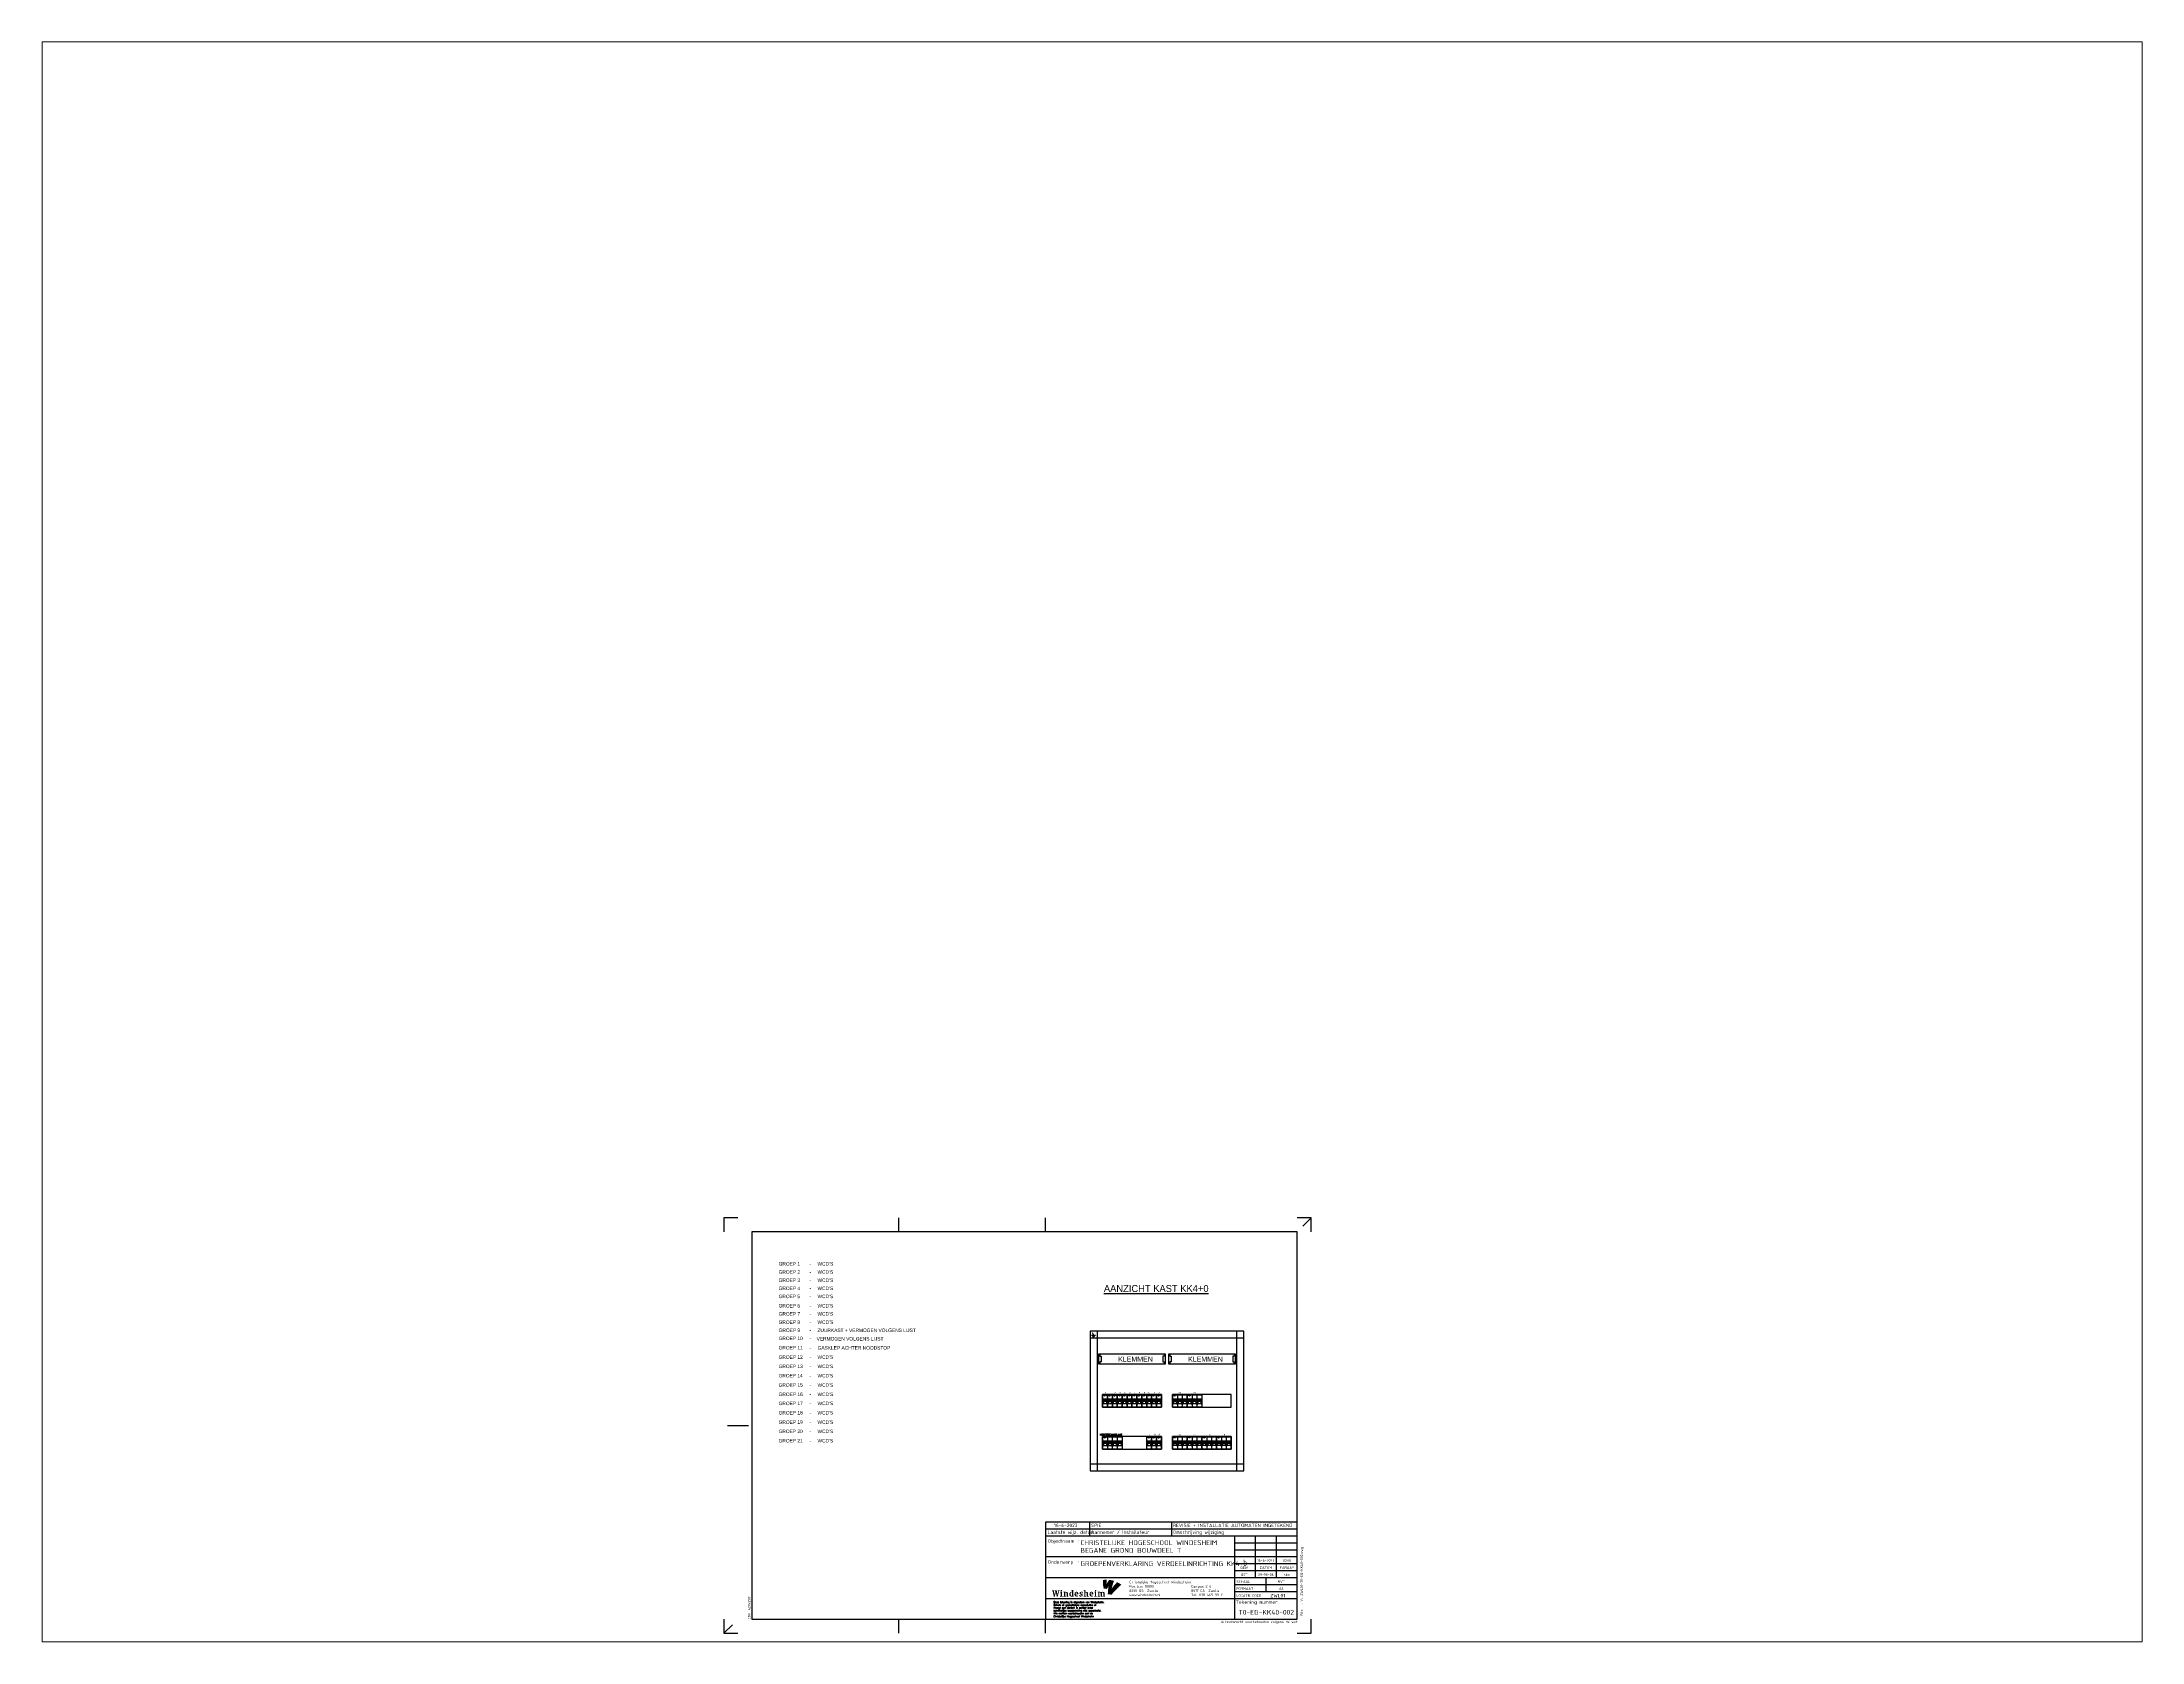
# Paper-space layout 'Layout1' of a CAD drawing. Header units: millimetres. Extents: x 27 to 240, y 20 to 183.
# The model-space entities are those that its viewports show. They can reach past a viewport. Long polylines and large blocks are cut down to what shows.
import ezdxf
from ezdxf.enums import TextEntityAlignment as Align

# ---------------------------------------------------------------- set-up
doc = ezdxf.new("R2010")
doc.units = ezdxf.units.MM
doc.layers.get('0').update_dxf_attribs({"linetype": 'CONTINUOUS'})
for name, color, linetype in [('00att018', 1, 'CONTINUOUS'), ('00att025', 2, 'CONTINUOUS'), ('00att035', 3, 'CONTINUOUS'), ('00att050', 4, 'CONTINUOUS'), ('00kad018', 1, 'CONTINUOUS'), ('00kad025', 2, 'CONTINUOUS'), ('00kad070', 5, 'CONTINUOUS'), ('BL$2----_KADER', 7, 'CONTINUOUS'), ('BL$4----_LOGO', 7, 'CONTINUOUS'), ('BL$4----_STEMPEL', 7, 'CONTINUOUS'), ('EL6-----', 7, 'CONTINUOUS'), ('KAST AANZICHT', 1, 'CONTINUOUS'), ('Kast-aanzicht', 1, 'CONTINUOUS'), ('LAAG_1', 160, 'CONTINUOUS')]:
    doc.layers.add(name, color=color, linetype=linetype)
doc.styles.add('BURO-035', font='BUROFONT.shx', dxfattribs={"height": 3.5})
doc.styles.add('BURO-050', font='BUROFONT.shx', dxfattribs={"height": 5})
doc.styles.add('EDU', font='ROMANS.SHX', dxfattribs={"height": 2.5})
doc.styles.add('GREEN', font='txt')
doc.styles.add('ISO', font='isocp.shx')
doc.styles.add('NOOTER', font='arial.ttf')
doc.styles.add('ROMANS', font='romans', dxfattribs={"height": 2})

# ---------------------------------------------------------------- blocks, each defined once
blk = doc.blocks.new('a3-windesheim-hor')
at = {"layer": '00kad018', "color": 1}
for p, q in [((0, 297), (0, 287)), ((10, 297), (0, 297)), ((125, 287), (125, 297)), ((230, 287), (230, 297)), ((420, 297), (410, 297)), ((420, 297), (414, 291)), ((420, 287), (420, 297)), ((2.5, 148.5), (17.5, 148.5)), ((0, 10), (0, 0)), ((0, 0), (6, 6)), ((0, 0), (10, 0)), ((125, 0), (125, 10)), ((230, 0), (230, 10)), ((410, 0), (420, 0)), ((420, 0), (420, 10))]:
    blk.add_line(p, q, dxfattribs=at)
at = {"layer": '00kad070', "color": 5}
for p, q in [((20, 287), (20, 10)), ((410, 287), (20, 287)), ((410, 10), (410, 287)), ((20, 10), (410, 10))]:
    blk.add_line(p, q, dxfattribs=at)
at = {"layer": '00att018', "color": 1, "style": 'ISO'}
blk.add_text('afm. 420x297', height=1.8, rotation=90, dxfattribs=at).set_placement((19, 10))
blk.add_text('Auteursrecht voorbehouden volgens de wet', height=1.8, dxfattribs=at).set_placement((410.1, 7.2), align=Align.RIGHT)
blk = doc.blocks.new('AI9-BLK4')
at = {"layer": 'LAAG_1'}
h = blk.add_hatch(color=40, dxfattribs=at)
edge = h.paths.add_edge_path()
edge.add_spline(control_points=[(7.1, 7.2), (4.8, 4.7), (2.6, 2.6), (-0.7, -2.1), (0, 0.5), (1.3, 5.9), (2.6, 9), (0.7, 9.7), (-2.2, 10.3), (-4.1, 10.4), (-5.5, 8.8), (-7.5, 5.5), (-8.1, 4.4), (-8, 6.9), (-7.7, 9.3), (-7.6, 10.6), (-9.6, 10.7), (-11, 10.6), (-13.2, 10.3), (-13.3, 6), (-13.1, 2), (-12, -2), (-10.8, -2.1), (-7.6, -2.4), (-7.6, -2.4), (-7.1, -1.7), (-6.1, 0), (-5, 1.4), (-5.4, -0.9), (-5.9, -4.1), (-6.1, -7.2), (-6.1, -8.1), (-6.2, -9.1), (-6.2, -10.1), (-4.7, -10.2), (-1, -10.6), (-0.7, -10.6), (-0.7, -10.6), (-0.7, -10.6), (-0.7, -10.6), (-0.7, -10.6), (-0.7, -10.6), (-0.7, -10.6), (0.7, -8.8), (2.3, -7), (3.6, -5.5), (4.7, -4.4), (5.7, -3.3), (6.7, -2.4), (9.3, 0.1), (11.5, 2.1), (13.2, 3.5), (11, 5.1), (9.5, 6.1), (7.1, 7.2)], knot_values=[0, 0, 0, 0, 1, 1, 1, 2, 2, 2, 3, 3, 3, 4, 4, 4, 5, 5, 5, 6, 6, 6, 7, 7, 7, 8, 8, 8, 9, 9, 9, 10, 10, 10, 11, 11, 11, 12, 12, 12, 13, 13, 13, 14, 14, 14, 15, 15, 15, 16, 16, 16, 17, 17, 17, 18, 18, 18, 18], degree=3, periodic=0)
h = blk.add_hatch(color=154, dxfattribs=at)
edge = h.paths.add_edge_path()
edge.add_spline(control_points=[(-0.7, -10.6), (-0.7, -10.6), (-0.7, -10.6), (-0.7, -10.6), (-0.7, -10.6), (-0.7, -10.6), (-0.7, -10.6)], knot_values=[0, 0, 0, 0, 1, 1, 1, 2, 2, 2, 2], degree=3, periodic=0)
h = blk.add_hatch(color=154, dxfattribs=at)
edge = h.paths.add_edge_path()
edge.add_spline(control_points=[(-0.7, -10.6), (-0.7, -10.6), (-0.7, -10.6), (-0.7, -10.6), (-0.7, -10.6), (-0.7, -10.6), (-0.7, -10.6)], knot_values=[0, 0, 0, 0, 1, 1, 1, 2, 2, 2, 2], degree=3, periodic=0)
blk = doc.blocks.new('AI9-BLK3')
at = {"layer": 'LAAG_1'}
h = blk.add_hatch(color=154, dxfattribs=at)
edge = h.paths.add_edge_path()
edge.add_spline(control_points=[(-27.8, 3.2), (-27.8, 3.2), (-29.8, -4.7), (-29.8, -4.7), (-29.8, -4.7), (-31.2, -4.7), (-31.2, -4.7), (-31.2, -4.7), (-32.5, 1.8), (-32.5, 1.8), (-32.5, 1.8), (-33.9, -4.7), (-33.9, -4.7), (-33.9, -4.7), (-35.4, -4.7), (-35.4, -4.7), (-35.4, -4.7), (-37.2, 3.2), (-37.2, 3.2), (-37.2, 3.2), (-38, 3.2), (-38, 3.2), (-38, 3.2), (-38, 4.2), (-38, 4.2), (-38, 4.2), (-34.8, 4.2), (-34.8, 4.2), (-34.8, 4.2), (-34.8, 3.2), (-34.8, 3.2), (-34.8, 3.2), (-35.4, 3.2), (-35.4, 3.2), (-35.4, 3.2), (-34.4, -2.1), (-34.4, -2.1), (-34.4, -2.1), (-33.2, 3.3), (-33.2, 3.3), (-33.2, 3.3), (-33.7, 3.3), (-33.7, 3.3), (-33.7, 3.3), (-33.7, 4.2), (-33.7, 4.2), (-33.7, 4.2), (-31.3, 4.2), (-31.3, 4.2), (-31.3, 4.2), (-30.2, -2.1), (-30.2, -2.1), (-30.2, -2.1), (-29, 3.2), (-29, 3.2), (-29, 3.2), (-29.8, 3.2), (-29.8, 3.2), (-29.8, 3.2), (-29.8, 4.2), (-29.8, 4.2), (-29.8, 4.2), (-27.2, 4.2), (-27.2, 4.2), (-27.2, 4.2), (-27.2, 3.2), (-27.2, 3.2), (-27.2, 3.2), (-27.8, 3.2), (-27.8, 3.2)], knot_values=[0, 0, 0, 0, 1, 1, 1, 2, 2, 2, 3, 3, 3, 4, 4, 4, 5, 5, 5, 6, 6, 6, 7, 7, 7, 8, 8, 8, 9, 9, 9, 10, 10, 10, 11, 11, 11, 12, 12, 12, 13, 13, 13, 14, 14, 14, 15, 15, 15, 16, 16, 16, 17, 17, 17, 18, 18, 18, 19, 19, 19, 20, 20, 20, 21, 21, 21, 22, 22, 22, 23, 23, 23, 23], degree=3, periodic=0)
h = blk.add_hatch(color=154, dxfattribs=at)
edge = h.paths.add_edge_path()
edge.add_spline(control_points=[(-26.4, -4.7), (-26.4, -4.7), (-26.4, -3.9), (-26.4, -3.9), (-26.4, -3.9), (-25.5, -3.9), (-25.5, -3.9), (-25.5, -3.9), (-25.5, 1.2), (-25.5, 1.2), (-25.5, 1.2), (-26.4, 1.2), (-26.4, 1.2), (-26.4, 1.2), (-26.4, 2), (-26.4, 2), (-26.4, 2), (-23.8, 2), (-23.8, 2), (-23.8, 2), (-23.8, -3.9), (-23.8, -3.9), (-23.8, -3.9), (-22.9, -3.9), (-22.9, -3.9), (-22.9, -3.9), (-22.9, -4.7), (-22.9, -4.7), (-22.9, -4.7), (-26.4, -4.7), (-26.4, -4.7)], knot_values=[0, 0, 0, 0, 1, 1, 1, 2, 2, 2, 3, 3, 3, 4, 4, 4, 5, 5, 5, 6, 6, 6, 7, 7, 7, 8, 8, 8, 9, 9, 9, 10, 10, 10, 10], degree=3, periodic=0)
edge = h.paths.add_edge_path()
edge.add_spline(control_points=[(-24.7, 2.7), (-25.2, 2.7), (-25.7, 3.2), (-25.7, 3.7), (-25.7, 4.3), (-25.2, 4.8), (-24.7, 4.8), (-24.1, 4.8), (-23.6, 4.3), (-23.6, 3.7), (-23.6, 3.2), (-24.1, 2.7), (-24.7, 2.7)], knot_values=[0, 0, 0, 0, 1, 1, 1, 2, 2, 2, 3, 3, 3, 4, 4, 4, 4], degree=3, periodic=0)
h = blk.add_hatch(color=154, dxfattribs=at)
edge = h.paths.add_edge_path()
edge.add_spline(control_points=[(-17, -4.7), (-17, -4.7), (-17, -0.9), (-17, -0.9), (-17, -0.3), (-17.2, 0.2), (-17.5, 0.5), (-17.9, 0.9), (-18.3, 1.1), (-18.9, 1.1), (-19, 1.1), (-19, 1.1), (-19.1, 1.1), (-19.1, 1.1), (-19.1, -3.9), (-19.1, -3.9), (-19.1, -3.9), (-18.2, -3.9), (-18.2, -3.9), (-18.2, -3.9), (-18.2, -4.7), (-18.2, -4.7), (-18.2, -4.7), (-21.7, -4.7), (-21.7, -4.7), (-21.7, -4.7), (-21.7, -3.9), (-21.7, -3.9), (-21.7, -3.9), (-20.8, -3.9), (-20.8, -3.9), (-20.8, -3.9), (-20.8, 1.2), (-20.8, 1.2), (-20.8, 1.2), (-21.7, 1.2), (-21.7, 1.2), (-21.7, 1.2), (-21.7, 2), (-21.7, 2), (-21.7, 2), (-19.4, 2), (-19.4, 2), (-19.1, 2), (-18.9, 2), (-18.6, 2), (-17, 2), (-16.3, 1.9), (-15.9, 1.4), (-15.5, 1), (-15.3, 0.6), (-15.3, -0.2), (-15.3, -0.2), (-15.3, -3.9), (-15.3, -3.9), (-15.3, -3.9), (-14.5, -3.9), (-14.5, -3.9), (-14.5, -3.9), (-14.5, -4.7), (-14.5, -4.7), (-14.5, -4.7), (-17, -4.7), (-17, -4.7)], knot_values=[0, 0, 0, 0, 1, 1, 1, 2, 2, 2, 3, 3, 3, 4, 4, 4, 5, 5, 5, 6, 6, 6, 7, 7, 7, 8, 8, 8, 9, 9, 9, 10, 10, 10, 11, 11, 11, 12, 12, 12, 13, 13, 13, 14, 14, 14, 15, 15, 15, 16, 16, 16, 17, 17, 17, 18, 18, 18, 19, 19, 19, 20, 20, 20, 21, 21, 21, 21], degree=3, periodic=0)
h = blk.add_hatch(color=154, dxfattribs=at)
edge = h.paths.add_edge_path(flags=16)
edge.add_spline(control_points=[(-6.8, -4.7), (-6.8, -4.7), (-6.8, -3.9), (-6.8, -3.9), (-6.8, -3.9), (-7.6, -3.9), (-7.6, -3.9), (-7.6, -3.9), (-7.6, 4.5), (-7.6, 4.5), (-7.6, 4.5), (-10.2, 4.5), (-10.2, 4.5), (-10.2, 4.5), (-10.2, 3.6), (-10.2, 3.6), (-10.2, 3.6), (-9.3, 3.6), (-9.3, 3.6), (-9.3, 3.6), (-9.3, 2), (-9.3, 2), (-9.6, 2), (-9.8, 2), (-10.2, 2), (-11.9, 2), (-13.2, 0.7), (-13.2, -1.5), (-13.2, -3.8), (-12.3, -4.8), (-10.3, -4.8), (-9.9, -4.8), (-9.3, -4.7), (-9.1, -4.7), (-9.1, -4.7), (-6.8, -4.7), (-6.8, -4.7)], knot_values=[0, 0, 0, 0, 1, 1, 1, 2, 2, 2, 3, 3, 3, 4, 4, 4, 5, 5, 5, 6, 6, 6, 7, 7, 7, 8, 8, 8, 9, 9, 9, 10, 10, 10, 11, 11, 11, 12, 12, 12, 12], degree=3, periodic=0)
edge = h.paths.add_edge_path()
edge.add_spline(control_points=[(-9.3, -3.7), (-9.5, -3.8), (-9.6, -3.8), (-9.8, -3.8), (-10.8, -3.8), (-11.5, -3.1), (-11.5, -1.2), (-11.5, 0.4), (-10.9, 1.1), (-10, 1.1), (-9.7, 1.1), (-9.5, 1), (-9.3, 1), (-9.3, 1), (-9.3, -3.7), (-9.3, -3.7)], knot_values=[0, 0, 0, 0, 1, 1, 1, 2, 2, 2, 3, 3, 3, 4, 4, 4, 5, 5, 5, 5], degree=3, periodic=0)
h = blk.add_hatch(color=154, dxfattribs=at)
edge = h.paths.add_edge_path(flags=16)
edge.add_spline(control_points=[(-0.4, -1.4), (-0.4, 1), (-1.2, 2.1), (-3, 2.1), (-4.8, 2.1), (-5.9, 0.7), (-5.9, -1.4), (-5.9, -3.6), (-4.8, -4.8), (-2.7, -4.8), (-1.9, -4.8), (-1.2, -4.6), (-0.7, -4.4), (-0.7, -4.4), (-0.7, -3.5), (-0.7, -3.5), (-1.2, -3.6), (-1.6, -3.6), (-2, -3.6), (-3.4, -3.6), (-4.2, -2.5), (-4.2, -1.4), (-4.2, -1.4), (-0.4, -1.4), (-0.4, -1.4)], knot_values=[0, 0, 0, 0, 1, 1, 1, 2, 2, 2, 3, 3, 3, 4, 4, 4, 5, 5, 5, 6, 6, 6, 7, 7, 7, 8, 8, 8, 8], degree=3, periodic=0)
edge = h.paths.add_edge_path()
edge.add_spline(control_points=[(-2.2, -0.5), (-2.2, -0.5), (-4.2, -0.5), (-4.2, -0.5), (-4.2, 0.5), (-3.8, 1.1), (-3.2, 1.1), (-2.6, 1.1), (-2.2, 0.6), (-2.2, -0.5)], knot_values=[0, 0, 0, 0, 1, 1, 1, 2, 2, 2, 3, 3, 3, 3], degree=3, periodic=0)
h = blk.add_hatch(color=154, dxfattribs=at)
edge = h.paths.add_edge_path()
edge.add_spline(control_points=[(3.2, -4.8), (2.4, -4.8), (1.5, -4.6), (1.3, -4.5), (1.3, -4.5), (1.3, -2.7), (1.3, -2.7), (1.3, -2.7), (2.3, -2.7), (2.3, -2.7), (2.3, -2.7), (2.3, -3.6), (2.3, -3.6), (2.6, -3.7), (2.9, -3.8), (3.3, -3.8), (4.1, -3.8), (4.5, -3.5), (4.5, -3), (4.5, -2.5), (4.1, -2.3), (3.5, -2.1), (3.5, -2.1), (2.7, -1.8), (2.7, -1.8), (1.8, -1.5), (1.3, -1), (1.3, 0.1), (1.3, 1.2), (2.3, 2.1), (3.9, 2.1), (4.6, 2.1), (5.3, 2), (5.7, 1.9), (5.7, 1.9), (5.7, 0), (5.7, 0), (5.7, 0), (4.7, 0), (4.7, 0), (4.7, 0), (4.7, 1), (4.7, 1), (4.4, 1.1), (4.2, 1.1), (3.9, 1.1), (3.2, 1.1), (2.8, 0.8), (2.8, 0.4), (2.8, 0), (3, -0.2), (3.6, -0.4), (3.6, -0.4), (4.4, -0.7), (4.4, -0.7), (5.4, -1), (6, -1.6), (6, -2.6), (6, -4), (4.8, -4.8), (3.2, -4.8)], knot_values=[0, 0, 0, 0, 1, 1, 1, 2, 2, 2, 3, 3, 3, 4, 4, 4, 5, 5, 5, 6, 6, 6, 7, 7, 7, 8, 8, 8, 9, 9, 9, 10, 10, 10, 11, 11, 11, 12, 12, 12, 13, 13, 13, 14, 14, 14, 15, 15, 15, 16, 16, 16, 17, 17, 17, 18, 18, 18, 19, 19, 19, 20, 20, 20, 20], degree=3, periodic=0)
h = blk.add_hatch(color=154, dxfattribs=at)
edge = h.paths.add_edge_path()
edge.add_spline(control_points=[(11.8, -4.7), (11.8, -4.7), (11.8, -1), (11.8, -1), (11.8, -0.3), (11.7, 0.2), (11.3, 0.5), (10.9, 0.9), (10.5, 1.1), (10, 1.1), (9.9, 1.1), (9.8, 1.1), (9.7, 1.1), (9.7, 1.1), (9.7, -3.9), (9.7, -3.9), (9.7, -3.9), (10.6, -3.9), (10.6, -3.9), (10.6, -3.9), (10.6, -4.7), (10.6, -4.7), (10.6, -4.7), (7.1, -4.7), (7.1, -4.7), (7.1, -4.7), (7.1, -3.9), (7.1, -3.9), (7.1, -3.9), (8, -3.9), (8, -3.9), (8, -3.9), (8, 3.6), (8, 3.6), (8, 3.6), (7.2, 3.6), (7.2, 3.6), (7.2, 3.6), (7.2, 4.5), (7.2, 4.5), (7.2, 4.5), (9.7, 4.5), (9.7, 4.5), (9.7, 4.5), (9.7, 2), (9.7, 2), (9.9, 2), (10.2, 2), (10.5, 2), (11.9, 2), (12.5, 1.8), (13, 1.4), (13.4, 1), (13.5, 0.5), (13.5, -0.2), (13.5, -0.2), (13.5, -3.9), (13.5, -3.9), (13.5, -3.9), (14.3, -3.9), (14.3, -3.9), (14.3, -3.9), (14.3, -4.7), (14.3, -4.7), (14.3, -4.7), (11.8, -4.7), (11.8, -4.7)], knot_values=[0, 0, 0, 0, 1, 1, 1, 2, 2, 2, 3, 3, 3, 4, 4, 4, 5, 5, 5, 6, 6, 6, 7, 7, 7, 8, 8, 8, 9, 9, 9, 10, 10, 10, 11, 11, 11, 12, 12, 12, 13, 13, 13, 14, 14, 14, 15, 15, 15, 16, 16, 16, 17, 17, 17, 18, 18, 18, 19, 19, 19, 20, 20, 20, 21, 21, 21, 22, 22, 22, 22], degree=3, periodic=0)
h = blk.add_hatch(color=154, dxfattribs=at)
edge = h.paths.add_edge_path(flags=16)
edge.add_spline(control_points=[(21.1, -1.4), (21.1, 1), (20.4, 2.1), (18.5, 2.1), (16.7, 2.1), (15.6, 0.7), (15.6, -1.4), (15.6, -3.6), (16.8, -4.8), (18.9, -4.8), (19.6, -4.8), (20.3, -4.6), (20.8, -4.4), (20.8, -4.4), (20.8, -3.5), (20.8, -3.5), (20.4, -3.6), (19.9, -3.6), (19.5, -3.6), (18.1, -3.6), (17.3, -2.5), (17.3, -1.4), (17.3, -1.4), (21.1, -1.4), (21.1, -1.4)], knot_values=[0, 0, 0, 0, 1, 1, 1, 2, 2, 2, 3, 3, 3, 4, 4, 4, 5, 5, 5, 6, 6, 6, 7, 7, 7, 8, 8, 8, 8], degree=3, periodic=0)
edge = h.paths.add_edge_path()
edge.add_spline(control_points=[(19.3, -0.5), (19.3, -0.5), (17.3, -0.5), (17.3, -0.5), (17.3, 0.5), (17.8, 1.1), (18.4, 1.1), (18.9, 1.1), (19.3, 0.6), (19.3, -0.5)], knot_values=[0, 0, 0, 0, 1, 1, 1, 2, 2, 2, 3, 3, 3, 3], degree=3, periodic=0)
h = blk.add_hatch(color=154, dxfattribs=at)
edge = h.paths.add_edge_path()
edge.add_spline(control_points=[(22.5, -4.7), (22.5, -4.7), (22.5, -3.9), (22.5, -3.9), (22.5, -3.9), (23.4, -3.9), (23.4, -3.9), (23.4, -3.9), (23.4, 1.2), (23.4, 1.2), (23.4, 1.2), (22.5, 1.2), (22.5, 1.2), (22.5, 1.2), (22.5, 2), (22.5, 2), (22.5, 2), (25.1, 2), (25.1, 2), (25.1, 2), (25.1, -3.9), (25.1, -3.9), (25.1, -3.9), (26, -3.9), (26, -3.9), (26, -3.9), (26, -4.7), (26, -4.7), (26, -4.7), (22.5, -4.7), (22.5, -4.7)], knot_values=[0, 0, 0, 0, 1, 1, 1, 2, 2, 2, 3, 3, 3, 4, 4, 4, 5, 5, 5, 6, 6, 6, 7, 7, 7, 8, 8, 8, 9, 9, 9, 10, 10, 10, 10], degree=3, periodic=0)
edge = h.paths.add_edge_path()
edge.add_spline(control_points=[(24.2, 2.7), (23.6, 2.7), (23.2, 3.2), (23.2, 3.7), (23.2, 4.3), (23.6, 4.8), (24.2, 4.8), (24.8, 4.8), (25.3, 4.3), (25.3, 3.7), (25.3, 3.2), (24.8, 2.7), (24.2, 2.7)], knot_values=[0, 0, 0, 0, 1, 1, 1, 2, 2, 2, 3, 3, 3, 4, 4, 4, 4], degree=3, periodic=0)
h = blk.add_hatch(color=154, dxfattribs=at)
edge = h.paths.add_edge_path()
edge.add_spline(control_points=[(35.5, -4.7), (35.5, -4.7), (35.5, -0.9), (35.5, -0.9), (35.5, -0.3), (35.3, 0.2), (35, 0.5), (34.7, 0.9), (34.2, 1.1), (33.5, 1.1), (33.4, 1.1), (33.3, 1), (33.2, 1), (33.4, 0.8), (33.5, 0.3), (33.5, -0.1), (33.5, -0.1), (33.5, -3.9), (33.5, -3.9), (33.5, -3.9), (34.3, -3.9), (34.3, -3.9), (34.3, -3.9), (34.3, -4.7), (34.3, -4.7), (34.3, -4.7), (31.8, -4.7), (31.8, -4.7), (31.8, -4.7), (31.8, -0.9), (31.8, -0.9), (31.8, -0.2), (31.6, 0.2), (31.3, 0.5), (30.9, 0.9), (30.5, 1.1), (30, 1.1), (30, 1.1), (29.9, 1.1), (29.8, 1.1), (29.8, 1.1), (29.8, -3.9), (29.8, -3.9), (29.8, -3.9), (30.6, -3.9), (30.6, -3.9), (30.6, -3.9), (30.6, -4.7), (30.6, -4.7), (30.6, -4.7), (27.2, -4.7), (27.2, -4.7), (27.2, -4.7), (27.2, -3.9), (27.2, -3.9), (27.2, -3.9), (28.1, -3.9), (28.1, -3.9), (28.1, -3.9), (28.1, 1.2), (28.1, 1.2), (28.1, 1.2), (27.2, 1.2), (27.2, 1.2), (27.2, 1.2), (27.2, 2), (27.2, 2), (27.2, 2), (29.6, 2), (29.6, 2), (29.9, 2), (30.2, 2), (30.4, 2), (31.4, 2), (31.9, 1.9), (32.5, 1.7), (33, 1.9), (33.7, 2), (34.5, 2), (35.6, 2), (36.3, 1.8), (36.7, 1.4), (37.1, 1), (37.2, 0.5), (37.2, -0.1), (37.2, -0.1), (37.2, -3.9), (37.2, -3.9), (37.2, -3.9), (38, -3.9), (38, -3.9), (38, -3.9), (38, -4.7), (38, -4.7), (38, -4.7), (35.5, -4.7), (35.5, -4.7)], knot_values=[0, 0, 0, 0, 1, 1, 1, 2, 2, 2, 3, 3, 3, 4, 4, 4, 5, 5, 5, 6, 6, 6, 7, 7, 7, 8, 8, 8, 9, 9, 9, 10, 10, 10, 11, 11, 11, 12, 12, 12, 13, 13, 13, 14, 14, 14, 15, 15, 15, 16, 16, 16, 17, 17, 17, 18, 18, 18, 19, 19, 19, 20, 20, 20, 21, 21, 21, 22, 22, 22, 23, 23, 23, 24, 24, 24, 25, 25, 25, 26, 26, 26, 27, 27, 27, 28, 28, 28, 29, 29, 29, 30, 30, 30, 31, 31, 31, 32, 32, 32, 32], degree=3, periodic=0)
blk = doc.blocks.new('AI9-BLK2')
at = {"layer": 'LAAG_1', "color": 7}
for name, p in [('AI9-BLK4', (36.4, 1.4)), ('AI9-BLK3', (-11.6, -7.2))]:
    blk.add_blockref(name, p, dxfattribs=at)
blk = doc.blocks.new('CHW_ONDERHOEK')
at = {"layer": '00kad025', "color": 2}
for p, q in [((-190, 79.5), (-190, 69.5)), ((-10, 79.5), (-190, 79.5)), ((-158.5, 79.5), (-158.5, 69.5)), ((-100, 79.5), (-100, 69.5)), ((-10, 74.5), (-190, 74.5)), ((-10, 64.5), (-55, 64.5)), ((-40, 69.5), (-40, 39.5)), ((-25, 69.5), (-25, 39.5)), ((-10, 59.5), (-55, 59.5)), ((-10, 54.5), (-55, 54.5)), ((-10, 49.5), (-55, 49.5)), ((-32.5, 39.5), (-32.5, 34.5)), ((-32.5, 34.5), (-32.5, 29.5))]:
    blk.add_line(p, q, dxfattribs=at)
at = {"layer": '00kad070', "color": 5}
for p, q in [((-10, 69.5), (-190, 69.5)), ((-190, 69.5), (-190, 10)), ((-55, 69.5), (-55, 10)), ((-55, 54.5), (-190, 54.5)), ((-10, 39.5), (-190, 39.5)), ((-10, 44.5), (-55, 44.5)), ((-10, 34.5), (-55, 34.5)), ((-55, 24.5), (-190, 24.5)), ((-10, 29.5), (-55, 29.5)), ((-10, 24.5), (-55, 24.5))]:
    blk.add_line(p, q, dxfattribs=at)
at = {"layer": 'LAAG_1', "color": 7, "xscale": 0.5, "yscale": 0.5, "zscale": 0.5}
blk.add_blockref('AI9-BLK2', (-160.6, 32.2), dxfattribs=at)
at = {"layer": '00att018', "color": 1, "style": 'ISO'}
for s, p in [('GEW', (-48, 46)), ('DATUM', (-32.5, 46)), ('PARAAF', (-17.5, 46)), ('GET', (-48, 41))]:
    blk.add_text(s, height=1.8, dxfattribs=at).set_placement(p, align=Align.CENTER)
for s, p in [('SCHAAL', (-53.5, 36)), ('FORMAAT', (-53.5, 31))]:
    blk.add_text(s, height=1.8, dxfattribs=at).set_placement(p)
at = {"layer": '00att018', "color": 1, "linetype": 'Continuous', "style": 'EDU'}
for s, p in [('Deze tekening is eigendom van Windesheim.', (-184.2, 21.6)), ('Gehele of gedeeltelijke reproduktie of', (-184.2, 19.6)), ('inzage aan derden is zonder onze', (-184.2, 17.6)), ('schriftelijke toestemming niet geoorloofd.', (-184.2, 15.6)), ('Alle rechten voorbehouden aan de', (-184.2, 13.6)), ('Christelijke Hogeschool Windesheim', (-184.2, 11.4))]:
    blk.add_text(s, height=1.2, dxfattribs=at).set_placement(p)
at = {"layer": '00att018', "color": 1, "style": 'ISO', "width": 0.9}
blk.add_text('....\\\\', height=1.8, rotation=90, dxfattribs=at).set_placement((-6, 20.5))
at = {"layer": '00att018', "color": 1, "style": 'ISO'}
blk.add_text('File:', height=1.8, rotation=90, dxfattribs=at).set_placement((-6, 12.5))
for tag, p in [('WZ_CODED', (-48, 66.1)), ('WZ_CODEC', (-48, 61.1)), ('WZ_DATUMD', (-32.5, 66.1)), ('WZ_DATUMC', (-32.5, 61.1)), ('WZ_WZGOEDD', (-17.5, 66.1)), ('WZ_WZGOEDC', (-17.5, 61.1)), ('WZ_CODEA', (-48, 51.1)), ('WZ_CODEB', (-48, 56.1)), ('WZ_DATUMB', (-32.5, 56.1)), ('WZ_DATUMA', (-32.5, 51.1)), ('WZ_WZGOEDB', (-17.5, 56.1)), ('WZ_WZGOEDA', (-17.5, 51.1)), ('TKDATCREAT', (-32.5, 41)), ('TKFORMAAT', (-21.5, 31)), ('TKSCHAAL', (-21.5, 36)), ('TKINIT', (-17.5, 41))]:
    blk.add_attdef(tag, text='', height=1.8, dxfattribs=at).set_placement(p, align=Align.CENTER)
blk.add_attdef('DWGNAME', (-6, 26.9), '', height=1.8, rotation=90, dxfattribs=at)
at = {"layer": '00att025', "color": 2, "style": 'ISO'}
for s, p in [('Objectnaam', (-188.5, 64.7)), ('Onderwerp', (-188.5, 49.7)), ('Tekening nummer', (-54, 21))]:
    blk.add_text(s, height=2.5, dxfattribs=at).set_placement(p)
at = {"layer": '00att025', "style": 'ISO'}
for p in [(-167, 64.7), (-167, 49.8)]:
    blk.add_text(':', height=2.5, dxfattribs=at).set_placement(p)
at = {"layer": '00att025', "color": 1, "style": 'ISO'}
blk.add_text('LOCATIE CODE :', height=1.8, dxfattribs=at).set_placement((-53.5, 26))
at = {"layer": '00att025', "color": 2, "style": 'ISO'}
for tag, p in [('WZ_DATUM', (-184, 75.9)), ('WZ_AANNEMER_INSTALATEUR', (-157.5, 75.9)), ('WZ_OMSCHR', (-99, 75.9))]:
    blk.add_attdef(tag, p, '', height=2.5, dxfattribs=at)
at = {"layer": '00att025', "color": 3, "style": 'ISO'}
blk.add_attdef('TKVRIJ2', text='', height=2.5, dxfattribs=at).set_placement((-24, 25.6), align=Align.CENTER)
at = {"layer": '00att035', "color": 3, "style": 'ISO'}
for s, p in [('Laatste wijz. datum', (-188.5, 71)), ('Aannemer / Installateur', (-157.5, 71)), ('Omschrijving wijziging', (-99, 71))]:
    blk.add_text(s, height=2.5, dxfattribs=at).set_placement(p)
for tag, p in [('TK1OMSCHR', (-165.1, 57.5)), ('PROMSCHR', (-165.1, 63)), ('TK2OMSCHR', (-165.1, 48)), ('TKVRIJ1', (-165.1, 42.5))]:
    blk.add_attdef(tag, p, '', height=3.5, dxfattribs=at)
at = {"layer": '00att050', "color": 4, "style": 'ISO'}
blk.add_attdef('TKFASE', text='', height=5, dxfattribs=at).set_placement((-14.5, 82), align=Align.RIGHT)
blk.add_attdef('TKTEKNR', text='', height=3.5, dxfattribs=at).set_placement((-32.2, 13.2), align=Align.CENTER)
at = {"layer": 'BL$4----_LOGO', "color": 1, "style": 'ISO'}
for s, p in [('Christelijke Hogeschool Windesheim', (-130.2, 35.7)), ('Postbus 10090', (-130.2, 32.6)), ('8000 GB  Zwolle', (-130.2, 29.5)), ('Campus 2-6', (-85.9, 32.6)), ('8017 CA  Zwolle', (-85.9, 29.5)), ('www.windesheim.nl', (-130.2, 26.5)), ('Tel. 038 469 99 11', (-85.9, 26.5))]:
    blk.add_text(s, height=1.8, dxfattribs=at).set_placement(p)
blk = doc.blocks.new('HAG08')
at = {"color": 0}
for p, q in [((-16.5, -3.5), (-16.5, -0.8)), ((-16.5, -0.8), (-16.5, -0.8)), ((-16.5, -2.6), (-15.6, -1.7)), ((-15.6, -1.7), (-15.2, -1.7)), ((-15.2, -1.7), (-14.7, -2.2)), ((-14.7, -2.2), (-14.7, -3.5)), ((-14.7, -3.5), (-14.7, -3.5)), ((-13.8, -2.2), (-13.4, -1.7)), ((-13.8, -3.1), (-13.8, -2.2)), ((-13.4, -3.5), (-13.8, -3.1)), ((-13.4, -1.7), (-13, -1.7)), ((-13, -3.5), (-13.4, -3.5)), ((-13, -1.7), (-12.5, -2.2)), ((-12.5, -3.1), (-13, -3.5)), ((-12.5, -2.2), (-12.5, -3.1)), ((-12.5, -3.1), (-12.1, -3.5)), ((-12.1, -3.5), (-12.1, -3.5)), ((-10.2, -18.8), (-12, -18.8)), ((-12, -18.8), (-12, -21.5)), ((-12, -21.5), (-10.2, -21.5)), ((-12, -21.5), (-12, -21.5)), ((-10.7, -1.7), (-11.2, -2.2)), ((-11.2, -2.2), (-11.2, -3.1)), ((-11.2, -3.1), (-10.7, -3.5)), ((-11.2, -3.9), (-10.7, -4.4)), ((-9.9, -1.7), (-10.7, -1.7)), ((-10.7, -3.5), (-9.4, -3.5)), ((-10.7, -4.4), (-9.9, -4.4)), ((-10.2, -21.5), (-10.2, -18.8)), ((-9.4, -2.2), (-9.9, -1.7)), ((-9.9, -4.4), (-9.4, -3.9)), ((-9.4, -3.9), (-9.4, -2.2)), ((-9.4, -3.5), (-9.4, -3.5)), ((-9.3, -21.5), (-9.3, -18.8)), ((-9.3, -18.8), (-7.6, -18.8)), ((-9.3, -20.2), (-8.5, -20.2)), ((-8.1, -1.7), (-8.5, -2.2)), ((-8.5, -2.2), (-8.5, -3.1)), ((-8.5, -2.6), (-7.2, -2.6)), ((-8.5, -3.1), (-8.1, -3.5)), ((-8.5, -20.2), (-8.5, -20.2)), ((-7.2, -1.7), (-8.1, -1.7)), ((-8.1, -3.5), (-7.2, -3.5)), ((-7.6, -18.8), (-7.6, -18.8)), ((-6.8, -2.2), (-7.2, -1.7)), ((-7.2, -2.6), (-6.8, -2.2)), ((-7.2, -3.5), (-7.2, -3.5)), ((-6.7, -21.5), (-6.7, -18.8)), ((-6.7, -18.8), (-4.9, -18.8)), ((-6.7, -20.2), (-5.8, -20.2)), ((-5.9, -1.7), (-5.9, -3.5)), ((-5.9, -2.6), (-5, -1.7)), ((-5.9, -3.5), (-5.9, -3.5)), ((-5.8, -20.2), (-5.8, -20.2)), ((-5, -1.7), (-4.6, -1.7)), ((-4.9, -18.8), (-4.9, -18.8)), ((-4.6, -1.7), (-4.1, -2.2)), ((-4.1, -2.2), (-4.1, -2.2))]:
    blk.add_line(p, q, dxfattribs=at)
for points in [[(-17.5, -45), (-17.5, 0), (0, 0), (0, -45)], [(-16.5, -29.5), (-16.5, -15.5), (-14.5, -15.5), (-14.5, -29.5)], [(-14.5, -17.5), (-14.5, -15.5), (-3, -15.5), (-3, -17.5)], [(-14.5, -32.5), (-14.5, -23.5), (-3, -23.5), (-3, -32.5)], [(-3, -29.5), (-3, -15.5), (-1, -15.5), (-1, -29.5)]]:
    blk.add_lwpolyline(points, close=True, dxfattribs=at)
blk = doc.blocks.new('HAG07')
at = {"color": 0}
for p, q in [((0.2, 8.9), (0.2, 9.4)), ((0.2, 9.4), (0.2, 9.4)), ((0.2, 9), (0.4, 9.2)), ((0.4, 9.2), (0.5, 9.2)), ((0.5, 9.2), (0.6, 9.1)), ((0.6, 9.1), (0.6, 8.9)), ((0.6, 8.9), (0.6, 8.9)), ((0.8, 9.1), (0.9, 9.2)), ((0.8, 8.9), (0.8, 9.1)), ((0.9, 8.9), (0.8, 8.9)), ((0.9, 9.2), (1, 9.2)), ((1, 8.9), (0.9, 8.9)), ((1, 9.2), (1.1, 9.1)), ((1.1, 8.9), (1, 8.9)), ((1.1, 9.1), (1.1, 8.9)), ((1.1, 8.9), (1.2, 8.9)), ((1.2, 8.9), (1.2, 8.9)), ((1.6, 5.6), (1.2, 5.6)), ((1.2, 5.6), (1.2, 5)), ((1.2, 5), (1.6, 5)), ((1.2, 5), (1.2, 5)), ((1.6, 9.2), (1.4, 9.2)), ((1.4, 9.2), (1.4, 9.1)), ((1.4, 9.1), (1.4, 8.9)), ((1.4, 8.9), (1.4, 8.9)), ((1.4, 8.9), (1.7, 8.9)), ((1.4, 8.8), (1.4, 8.7)), ((1.4, 8.7), (1.6, 8.7)), ((1.7, 9.1), (1.6, 9.2)), ((1.6, 8.7), (1.7, 8.8)), ((1.6, 5), (1.6, 5.6)), ((1.7, 8.8), (1.7, 9.1)), ((1.7, 8.9), (1.7, 8.9)), ((1.7, 5), (1.7, 5.6)), ((1.7, 5.6), (2.1, 5.6)), ((1.7, 5.3), (1.9, 5.3)), ((2, 9.2), (1.9, 9.1)), ((1.9, 9.1), (1.9, 8.9)), ((1.9, 9), (2.2, 9)), ((1.9, 8.9), (2, 8.9)), ((1.9, 5.3), (1.9, 5.3)), ((2.2, 9.2), (2, 9.2)), ((2, 8.9), (2.2, 8.9)), ((2.1, 5.6), (2.1, 5.6)), ((2.3, 9.1), (2.2, 9.2)), ((2.2, 9), (2.3, 9.1)), ((2.2, 8.9), (2.2, 8.9)), ((2.3, 5), (2.3, 5.6)), ((2.3, 5.6), (2.7, 5.6)), ((2.3, 5.3), (2.5, 5.3)), ((2.5, 9.2), (2.5, 8.9)), ((2.5, 9), (2.7, 9.2)), ((2.5, 8.9), (2.5, 8.9)), ((2.5, 5.3), (2.5, 5.3)), ((2.7, 9.2), (2.8, 9.2)), ((2.7, 5.6), (2.7, 5.6)), ((2.8, 9.2), (2.9, 9.1)), ((2.9, 9.1), (2.9, 9.1)), ((3.1, 2.7), (4.4, 2.7)), ((3.5, 3.3), (3.9, 3.3)), ((3.7, 9.6), (3.7, 9.1)), ((3.7, 8.8), (3.7, 0)), ((5.3, 5.6), (4.9, 5.6)), ((4.9, 5.6), (4.9, 5)), ((4.9, 5), (5.3, 5)), ((4.9, 5), (4.9, 5)), ((5.3, 5), (5.3, 5.6)), ((5.5, 5), (5.5, 5.6)), ((5.5, 5.6), (5.9, 5.6)), ((5.5, 5.3), (5.7, 5.3)), ((5.7, 5.3), (5.7, 5.3)), ((5.9, 5.6), (5.9, 5.6)), ((6, 5), (6, 5.6)), ((6, 5.6), (6.4, 5.6)), ((6, 5.3), (6.2, 5.3)), ((6.2, 5.3), (6.2, 5.3)), ((6.4, 5.6), (6.4, 5.6)), ((6.8, 2.7), (8.1, 2.7)), ((7.3, 3.3), (7.7, 3.3)), ((7.5, 9.1), (7.5, 9.6)), ((7.5, 0), (7.5, 8.8)), ((9, 5.6), (8.6, 5.6)), ((8.6, 5.6), (8.6, 5)), ((8.6, 5), (9, 5)), ((8.6, 5), (8.6, 5)), ((9, 5), (9, 5.6)), ((9.2, 5), (9.2, 5.6)), ((9.2, 5.6), (9.6, 5.6)), ((9.2, 5.3), (9.4, 5.3)), ((9.4, 5.3), (9.4, 5.3)), ((9.6, 5.6), (9.6, 5.6)), ((9.8, 5), (9.8, 5.6)), ((9.8, 5.6), (10.1, 5.6)), ((9.8, 5.3), (10, 5.3)), ((10, 5.3), (10, 5.3)), ((10.1, 5.6), (10.1, 5.6)), ((10.6, 2.7), (11.2, 2.7)), ((11, 3.3), (11.2, 3.3))]:
    blk.add_line(p, q, dxfattribs=at)
for points in [[(0, 0), (0, 9.6), (11.2, 9.6), (11.2, 0)], [(0.2, 3.3), (0.2, 6.3), (0.6, 6.3), (0.6, 3.3)], [(0.6, 5.9), (0.6, 6.3), (3.1, 6.3), (3.1, 5.9)], [(0.6, 2.7), (0.6, 4.6), (3.1, 4.6), (3.1, 2.7)], [(3.1, 3.3), (3.1, 6.3), (3.5, 6.3), (3.5, 3.3)], [(3.9, 3.3), (3.9, 6.3), (4.4, 6.3), (4.4, 3.3)], [(4.4, 5.9), (4.4, 6.3), (6.8, 6.3), (6.8, 5.9)], [(4.4, 2.7), (4.4, 4.6), (6.8, 4.6), (6.8, 2.7)], [(6.8, 3.3), (6.8, 6.3), (7.3, 6.3), (7.3, 3.3)], [(7.7, 3.3), (7.7, 6.3), (8.1, 6.3), (8.1, 3.3)], [(8.1, 5.9), (8.1, 6.3), (10.6, 6.3), (10.6, 5.9)], [(8.1, 2.7), (8.1, 4.6), (10.6, 4.6), (10.6, 2.7)], [(10.6, 3.3), (10.6, 6.3), (11, 6.3), (11, 3.3)]]:
    blk.add_lwpolyline(points, close=True, dxfattribs=at)
at = {"color": 0, "const_width": 0.256}
blk.add_lwpolyline([(3.7, 9), (11.1, 9)], dxfattribs=at)
blk = doc.blocks.new('HAG09')
at = {"color": 0}
for p, q in [((-52.5, 0), (-52.5, -2.4)), ((-35, -2.4), (-35, 0)), ((-17.5, 0), (-17.5, -2.4)), ((-69, -3.5), (-69, -0.8)), ((-69, -0.8), (-69, -0.8)), ((-69, -2.6), (-68.1, -1.7)), ((-68.1, -1.7), (-67.6, -1.7)), ((-67.6, -1.7), (-67.2, -2.2)), ((-67.2, -2.2), (-67.2, -3.5)), ((-67.2, -3.5), (-67.2, -3.5)), ((-66.3, -2.2), (-65.9, -1.7)), ((-66.3, -3.1), (-66.3, -2.2)), ((-65.9, -3.5), (-66.3, -3.1)), ((-65.9, -1.7), (-65.4, -1.7)), ((-65.4, -3.5), (-65.9, -3.5)), ((-65.4, -1.7), (-65, -2.2)), ((-65, -3.1), (-65.4, -3.5)), ((-65, -2.2), (-65, -3.1)), ((-65, -3.1), (-64.6, -3.5)), ((-64.6, -3.5), (-64.6, -3.5)), ((-62.7, -18.8), (-64.5, -18.8)), ((-64.5, -18.8), (-64.5, -21.5)), ((-64.5, -21.5), (-62.7, -21.5)), ((-64.5, -21.5), (-64.5, -21.5)), ((-63.2, -1.7), (-63.7, -2.2)), ((-63.7, -2.2), (-63.7, -3.1)), ((-63.7, -3.1), (-63.2, -3.5)), ((-63.7, -3.9), (-63.2, -4.4)), ((-62.3, -1.7), (-63.2, -1.7)), ((-63.2, -3.5), (-61.9, -3.5)), ((-63.2, -4.4), (-62.3, -4.4)), ((-62.7, -21.5), (-62.7, -18.8)), ((-61.9, -2.2), (-62.3, -1.7)), ((-62.3, -4.4), (-61.9, -3.9)), ((-61.9, -3.9), (-61.9, -2.2)), ((-61.9, -3.5), (-61.9, -3.5)), ((-61.8, -21.5), (-61.8, -18.8)), ((-61.8, -18.8), (-60.1, -18.8)), ((-61.8, -20.2), (-60.9, -20.2)), ((-60.6, -1.7), (-61, -2.2)), ((-61, -2.2), (-61, -3.1)), ((-61, -2.6), (-59.7, -2.6)), ((-61, -3.1), (-60.6, -3.5)), ((-60.9, -20.2), (-60.9, -20.2)), ((-59.7, -1.7), (-60.6, -1.7)), ((-60.6, -3.5), (-59.7, -3.5)), ((-60.1, -18.8), (-60.1, -18.8)), ((-59.2, -2.2), (-59.7, -1.7)), ((-59.7, -2.6), (-59.2, -2.2)), ((-59.7, -3.5), (-59.7, -3.5)), ((-59.2, -21.5), (-59.2, -18.8)), ((-59.2, -18.8), (-57.4, -18.8)), ((-59.2, -20.2), (-58.3, -20.2)), ((-58.4, -1.7), (-58.4, -3.5)), ((-58.4, -2.6), (-57.5, -1.7)), ((-58.4, -3.5), (-58.4, -3.5)), ((-58.3, -20.2), (-58.3, -20.2)), ((-57.5, -1.7), (-57, -1.7)), ((-57.4, -18.8), (-57.4, -18.8)), ((-57, -1.7), (-56.6, -2.2)), ((-56.6, -2.2), (-56.6, -2.2)), ((-55.5, -32.5), (-49.5, -32.5)), ((-53.5, -29.5), (-51.5, -29.5)), ((-52.5, -3.6), (-52.5, -45)), ((-45.2, -18.8), (-47, -18.8)), ((-47, -18.8), (-47, -21.5)), ((-47, -21.5), (-45.2, -21.5)), ((-47, -21.5), (-47, -21.5)), ((-45.2, -21.5), (-45.2, -18.8)), ((-44.3, -21.5), (-44.3, -18.8)), ((-44.3, -18.8), (-42.6, -18.8)), ((-44.3, -20.2), (-43.5, -20.2)), ((-43.5, -20.2), (-43.5, -20.2)), ((-42.6, -18.8), (-42.6, -18.8)), ((-41.7, -21.5), (-41.7, -18.8)), ((-41.7, -18.8), (-39.9, -18.8)), ((-41.7, -20.2), (-40.8, -20.2)), ((-40.8, -20.2), (-40.8, -20.2)), ((-39.9, -18.8), (-39.9, -18.8)), ((-38, -32.5), (-32, -32.5)), ((-36, -29.5), (-34, -29.5)), ((-35, -45), (-35, -3.6)), ((-27.7, -18.8), (-29.5, -18.8)), ((-29.5, -18.8), (-29.5, -21.5)), ((-29.5, -21.5), (-27.7, -21.5)), ((-29.5, -21.5), (-29.5, -21.5)), ((-27.7, -21.5), (-27.7, -18.8)), ((-26.9, -21.5), (-26.9, -18.8)), ((-26.9, -18.8), (-25.1, -18.8)), ((-26.9, -20.2), (-26, -20.2)), ((-26, -20.2), (-26, -20.2)), ((-25.1, -18.8), (-25.1, -18.8)), ((-24.2, -21.5), (-24.2, -18.8)), ((-24.2, -18.8), (-22.4, -18.8)), ((-24.2, -20.2), (-23.3, -20.2)), ((-23.3, -20.2), (-23.3, -20.2)), ((-22.4, -18.8), (-22.4, -18.8)), ((-20.5, -32.5), (-14.5, -32.5)), ((-18.5, -29.5), (-16.5, -29.5)), ((-17.5, -3.6), (-17.5, -45)), ((-10.3, -18.8), (-12, -18.8)), ((-12, -18.8), (-12, -21.5)), ((-12, -21.5), (-10.3, -21.5)), ((-12, -21.5), (-12, -21.5)), ((-10.3, -21.5), (-10.3, -18.8)), ((-9.4, -21.5), (-9.4, -18.8)), ((-9.4, -18.8), (-7.6, -18.8)), ((-9.4, -20.2), (-8.5, -20.2)), ((-8.5, -20.2), (-8.5, -20.2)), ((-7.6, -18.8), (-7.6, -18.8)), ((-6.7, -21.5), (-6.7, -18.8)), ((-6.7, -18.8), (-4.9, -18.8)), ((-6.7, -20.2), (-5.8, -20.2)), ((-5.8, -20.2), (-5.8, -20.2)), ((-4.9, -18.8), (-5, -18.8))]:
    blk.add_line(p, q, dxfattribs=at)
for points in [[(-70, -45), (-70, 0), (0, 0), (0, -45)], [(-69, -29.5), (-69, -15.5), (-67, -15.5), (-67, -29.5)], [(-67, -17.5), (-67, -15.5), (-55.5, -15.5), (-55.5, -17.5)], [(-67, -32.5), (-67, -23.5), (-55.5, -23.5), (-55.5, -32.5)], [(-55.5, -29.5), (-55.5, -15.5), (-53.5, -15.5), (-53.5, -29.5)], [(-51.5, -29.5), (-51.5, -15.5), (-49.5, -15.5), (-49.5, -29.5)], [(-49.5, -17.5), (-49.5, -15.5), (-38, -15.5), (-38, -17.5)], [(-49.5, -32.5), (-49.5, -23.5), (-38, -23.5), (-38, -32.5)], [(-38, -29.5), (-38, -15.5), (-36, -15.5), (-36, -29.5)], [(-34, -29.5), (-34, -15.5), (-32, -15.5), (-32, -29.5)], [(-32, -17.5), (-32, -15.5), (-20.5, -15.5), (-20.5, -17.5)], [(-32, -32.5), (-32, -23.5), (-20.5, -23.5), (-20.5, -32.5)], [(-20.5, -29.5), (-20.5, -15.5), (-18.5, -15.5), (-18.5, -29.5)], [(-16.5, -29.5), (-16.5, -15.5), (-14.5, -15.5), (-14.5, -29.5)], [(-14.5, -17.5), (-14.5, -15.5), (-3, -15.5), (-3, -17.5)], [(-14.5, -32.5), (-14.5, -23.5), (-3, -23.5), (-3, -32.5)], [(-3, -29.5), (-3, -15.5), (-1, -15.5), (-1, -29.5)]]:
    blk.add_lwpolyline(points, close=True, dxfattribs=at)
at = {"color": 0, "const_width": 1.2}
blk.add_lwpolyline([(-52.5, -3), (-0.7, -3)], dxfattribs=at)

msp = doc.modelspace()

# ---------------------------------------------------------------- linework, layer by layer
at = {"layer": 'KAST AANZICHT', "color": 1, "linetype": 'Continuous'}
for p, q in [((371.8, 216.1), (261.8, 216.1)), ((261.8, 216.1), (261.8, 116.1)), ((371.8, 211.1), (261.8, 211.1)), ((262.8, 213.1), (265.8, 213.1)), ((263.3, 215.1), (264.3, 213.1)), ((263.3, 212.6), (265.3, 212.6)), ((263.8, 212.1), (264.8, 212.1)), ((266.8, 216.1), (266.8, 116.1)), ((366.8, 116.1), (366.8, 216.1)), ((371.8, 116.1), (371.8, 216.1)), ((268.8, 199.1), (268.8, 198.1)), ((268.8, 198.1), (269.8, 198.1)), ((269.8, 198.1), (269.8, 194.1)), ((314.8, 198.1), (313.8, 198.1)), ((313.8, 198.1), (313.8, 194.1)), ((314.8, 199.1), (314.8, 198.1)), ((318.8, 199.1), (318.8, 198.1)), ((318.8, 198.1), (319.8, 198.1)), ((319.8, 198.1), (319.8, 194.1)), ((364.8, 198.1), (363.8, 198.1)), ((363.8, 198.1), (363.8, 194.1)), ((364.8, 199.1), (364.8, 198.1)), ((269.8, 194.1), (268.8, 194.1)), ((268.8, 194.1), (268.8, 193.1)), ((313.8, 194.1), (314.8, 194.1)), ((314.8, 194.1), (314.8, 193.1)), ((319.8, 194.1), (318.8, 194.1)), ((318.8, 194.1), (318.8, 193.1)), ((363.8, 194.1), (364.8, 194.1)), ((364.8, 194.1), (364.8, 193.1)), ((261.8, 121.1), (371.8, 121.1)), ((261.8, 116.1), (371.8, 116.1))]:
    msp.add_line(p, q, dxfattribs=at)
for points in [[(267.8, 192.6), (315.8, 192.6), (315.8, 199.6), (267.8, 199.6)], [(317.8, 192.6), (365.8, 192.6), (365.8, 199.6), (317.8, 199.6)], [(270.8, 161.6), (312.8, 161.6), (312.8, 170.6), (270.8, 170.6)], [(320.8, 161.6), (362.8, 161.6), (362.8, 170.6), (320.8, 170.6)], [(270.8, 131.6), (312.8, 131.6), (312.8, 140.6), (270.8, 140.6)], [(320.8, 131.6), (362.8, 131.6), (362.8, 140.6), (320.8, 140.6)]]:
    msp.add_lwpolyline(points, close=True, dxfattribs=at)

# ---------------------------------------------------------------- block references
at = {"layer": 'BL$2----_KADER'}
msp.add_blockref('a3-windesheim-hor', (0, 0), dxfattribs=at)
at = {"layer": 'BL$4----_STEMPEL'}
ref = msp.add_blockref('CHW_ONDERHOEK', (420, 0), dxfattribs=at)
ref.add_attrib('TKTEKNR', 'T0-EG-KK40-002', dxfattribs={"layer": '00att050', "color": 4, "height": 3.5, "style": 'ISO'}).set_placement((387.8, 13.2), align=Align.CENTER)
ref.add_attrib('WZ_CODEA', 'A', dxfattribs={"layer": '00att018', "color": 1, "height": 1.8, "style": 'ISO'}).set_placement((372, 51.1), align=Align.CENTER)
ref.add_attrib('WZ_DATUMA', '16-6-2023', dxfattribs={"layer": '00att018', "color": 1, "height": 1.8, "style": 'ISO'}).set_placement((387.5, 51.1), align=Align.CENTER)
ref.add_attrib('WZ_WZGOEDA', 'JOBU', dxfattribs={"layer": '00att018', "color": 1, "height": 1.8, "style": 'ISO'}).set_placement((402.5, 51.1), align=Align.CENTER)
ref.add_attrib('TKDATCREAT', '09-06-06', dxfattribs={"layer": '00att018', "color": 1, "height": 1.8, "style": 'ISO'}).set_placement((387.5, 41), align=Align.CENTER)
ref.add_attrib('TKINIT', 'sbo', dxfattribs={"layer": '00att018', "color": 1, "height": 1.8, "style": 'ISO'}).set_placement((402.5, 41), align=Align.CENTER)
ref.add_attrib('TKSCHAAL', 'NVT', dxfattribs={"layer": '00att018', "color": 1, "height": 1.8, "style": 'ISO'}).set_placement((398.5, 36), align=Align.CENTER)
ref.add_attrib('TKFORMAAT', 'A3', dxfattribs={"layer": '00att018', "color": 1, "height": 1.8, "style": 'ISO'}).set_placement((398.5, 31), align=Align.CENTER)
ref.add_attrib('TKVRIJ2', 'ZWL01', dxfattribs={"layer": '00att025', "color": 3, "height": 2.5, "style": 'ISO'}).set_placement((396, 25.6), align=Align.CENTER)
ref.add_attrib('PROMSCHR', 'CHRISTELIJKE HOGESCHOOL WINDESHEIM', (254.9, 63), dxfattribs={"layer": '00att035', "color": 3, "height": 3.5, "style": 'ISO'})
ref.add_attrib('TK2OMSCHR', 'GROEPENVERKLARING VERDEELINRICHTING KK4+0', (254.9, 48), dxfattribs={"layer": '00att035', "color": 3, "height": 3.5, "style": 'ISO'})
ref.add_attrib('TKFILE', 'ZWL01-T0-EG-KK40-002.dwg', (414, 26.9), dxfattribs={"layer": '00att018', "color": 1, "height": 1.8, "rotation": 90, "style": 'ISO'})
ref.add_attrib('TK1OMSCHR', 'BEGANE GROND BOUWDEEL T', (254.9, 57.5), dxfattribs={"layer": '00att035', "color": 3, "height": 3.5, "style": 'ISO'})
ref.add_attrib('WZ_DATUM', '16-6-2023', (236, 75.9), dxfattribs={"layer": '00att025', "color": 2, "height": 2.5, "style": 'ISO'})
ref.add_attrib('WZ_AANNEMER_INSTALATEUR', 'SPIE', (262.5, 75.9), dxfattribs={"layer": '00att025', "color": 2, "height": 2.5, "style": 'ISO'})
ref.add_attrib('WZ_OMSCHR', 'REVISIE + INSTALLATIE AUTOMATEN INGETEKEND ', (321, 75.9), dxfattribs={"layer": '00att025', "color": 2, "height": 2.5, "style": 'ISO'})
at = {"layer": 'KAST AANZICHT'}
for name, p, xscale, yscale, zscale in [('HAG08', (274.3, 170.6), 0.2000000000000313, 0.2000000000000313, 0.2000000000000313), ('HAG08', (277.8, 170.6), 0.2000000000000313, 0.2000000000000313, 0.2000000000000313), ('HAG08', (281.3, 170.6), 0.2000000000000313, 0.2000000000000313, 0.2000000000000313), ('HAG08', (284.8, 170.6), 0.2000000000000313, 0.2000000000000313, 0.2000000000000313), ('HAG08', (288.3, 170.6), 0.2000000000000313, 0.2000000000000313, 0.2000000000000313), ('HAG08', (291.8, 170.6), 0.2000000000000313, 0.2000000000000313, 0.2000000000000313), ('HAG08', (295.3, 170.6), 0.2000000000000313, 0.2000000000000313, 0.2000000000000313), ('HAG08', (298.8, 170.6), 0.2000000000000313, 0.2000000000000313, 0.2000000000000313), ('HAG08', (302.3, 170.6), 0.2000000000000313, 0.2000000000000313, 0.2000000000000313), ('HAG08', (305.8, 170.6), 0.2000000000000313, 0.2000000000000313, 0.2000000000000313), ('HAG08', (309.3, 170.6), 0.2000000000000313, 0.2000000000000313, 0.2000000000000313), ('HAG08', (312.8, 170.6), 0.2000000000000313, 0.2000000000000313, 0.2000000000000313), ('HAG07', (320.8, 161.6), 0.9375, 0.9375, 0.9375), ('HAG07', (331.3, 161.6), 0.9375, 0.9375, 0.9375), ('HAG09', (284.8, 140.6), 0.2000000000000455, 0.2000000000000455, 0.2000000000000455), ('HAG08', (305.8, 140.6), 0.2000000000000313, 0.2000000000000313, 0.2000000000000313), ('HAG08', (309.3, 140.6), 0.2000000000000313, 0.2000000000000313, 0.2000000000000313), ('HAG08', (312.8, 140.6), 0.2000000000000313, 0.2000000000000313, 0.2000000000000313), ('HAG07', (320.8, 131.6), 0.9375, 0.9375, 0.9375), ('HAG07', (331.3, 131.6), 0.9375, 0.9375, 0.9375), ('HAG07', (341.8, 131.6), 0.9375, 0.9375, 0.9375), ('HAG07', (352.3, 131.6), 0.9375, 0.9375, 0.9375)]:
    msp.add_blockref(name, p, dxfattribs=dict(at, xscale=xscale, yscale=yscale, zscale=zscale))

# ---------------------------------------------------------------- texts
at = {"layer": 'EL6-----', "color": 2, "style": 'BURO-035'}
for s, p in [('GROEP 1', (39.1, 262.9)), ('GROEP 2', (39.1, 257.1)), ('-', (61.2, 262.9)), ('-', (61.2, 257.1)), ("WCD'S", (66.9, 262.9)), ("WCD'S", (66.9, 257.1)), ('GROEP 3', (39.1, 251.2)), ('GROEP 4', (39.1, 245.4)), ('GROEP 5', (39.1, 239.6)), ('-', (61.2, 251.2)), ('-', (61.2, 245.4)), ('-', (61.2, 239.6)), ("WCD'S", (66.9, 251.2)), ("WCD'S", (66.9, 245.4)), ("WCD'S", (66.9, 239.6)), ('GROEP 6', (39.1, 232.9)), ('GROEP 7', (39.1, 227.1)), ('-', (61.2, 232.9)), ('-', (61.2, 227.1)), ("WCD'S", (66.9, 232.9)), ("WCD'S", (66.9, 227.1)), ('GROEP 8', (39.1, 221.2)), ('GROEP 9', (39.1, 215.4)), ('GROEP 10', (39.1, 209.6)), ('-', (61.2, 221.2)), ('-', (61.2, 215.4)), ('-', (61.2, 209.6)), ('VERMOGEN VOLGENS LIJST', (66.3, 209.3)), ("WCD'S", (66.9, 221.2)), ('ZUURKAST + VERMOGEN VOLGENS LIJST', (66.9, 215.4)), ('GROEP 11', (39.1, 202.9)), ('GROEP 12', (39.1, 196.2)), ('-', (61.2, 202.9)), ('-', (61.2, 196.2)), ("WCD'S", (66.9, 196.2)), ('GASKLEP ACHTER NOODSTOP', (67, 202.8)), ('GROEP 13', (39.1, 189.6)), ('GROEP 14', (39.1, 182.9)), ('-', (61.2, 189.6)), ('-', (61.2, 182.9)), ("WCD'S", (66.9, 189.6)), ("WCD'S", (66.9, 182.9)), ('GROEP 15', (39.1, 176.2)), ('GROEP 16', (39.1, 169.6)), ('GROEP 17', (39.1, 163.1)), ('-', (61.2, 176.2)), ('-', (61.2, 169.6)), ("WCD'S", (66.9, 176.2)), ("WCD'S", (66.9, 169.6)), ("WCD'S", (66.9, 163.1)), ('GROEP 18', (39.1, 156.4)), ('GROEP 19', (39.1, 149.7)), ('-', (61.2, 163.1)), ('-', (61.2, 156.4)), ('-', (61.2, 149.7)), ("WCD'S", (66.9, 156.4)), ("WCD'S", (66.9, 149.7)), ('GROEP 20', (39.1, 143.1)), ('GROEP 21', (39.1, 136.4)), ('-', (61.2, 143.1)), ('-', (61.2, 136.4)), ("WCD'S", (66.9, 143.1)), ("WCD'S", (66.9, 136.4))]:
    msp.add_text(s, height=2.5, dxfattribs=at).set_placement(p)
at = {"layer": 'KAST AANZICHT', "color": 1, "linetype": 'Continuous', "style": 'GREEN', "width": 0.833333}
for p in [(281.9, 194.2), (331.9, 194.2)]:
    msp.add_text('KLEMMEN', height=3.6, dxfattribs=at).set_placement(p)
at = {"layer": 'KAST AANZICHT', "style": 'NOOTER'}
for s, p in [('1', (272.8, 172)), ('2', (276.3, 172)), ('3', (279.8, 172)), ('4', (283.2, 172)), ('5', (286.7, 172)), ('6', (290.2, 172)), ('7', (293.7, 172)), ('8', (297.2, 172)), ('9', (300.7, 172)), ('10', (303.7, 172)), ('11', (307.7, 172)), ('12', (310.8, 172)), ('20', (326, 172)), ('21', (336.5, 172)), ('17', (303.7, 142)), ('18', (307.7, 142)), ('19', (310.8, 142)), ('13', (326, 142)), ('14', (336.5, 142)), ('15', (347, 142)), ('16', (357.5, 142))]:
    msp.add_text(s, height=1.12, dxfattribs=at).set_placement(p, align=Align.MIDDLE)
at = {"layer": 'KAST AANZICHT', "style": 'ROMANS'}
msp.add_text('HOOFDSCHAKELAAR', height=1.245, dxfattribs=at).set_placement((268.8, 141.4))
at = {"layer": 'Kast-aanzicht', "color": 4, "style": 'BURO-050'}
msp.add_text('%%UAANZICHT KAST KK4+0', height=5, dxfattribs=at).set_placement((271.7, 244))

psp = doc.layouts.get("Layout1")

# ---------------------------------------------------------------- viewports
at = {"layer": 'EL6-----'}
psp.add_viewport(center=(133.35, 101.6), size=(213.36, 162.56), view_center_point=(263.2, 565.8), view_height=1144.172, dxfattribs=at)

doc.saveas('drawing.dxf')
